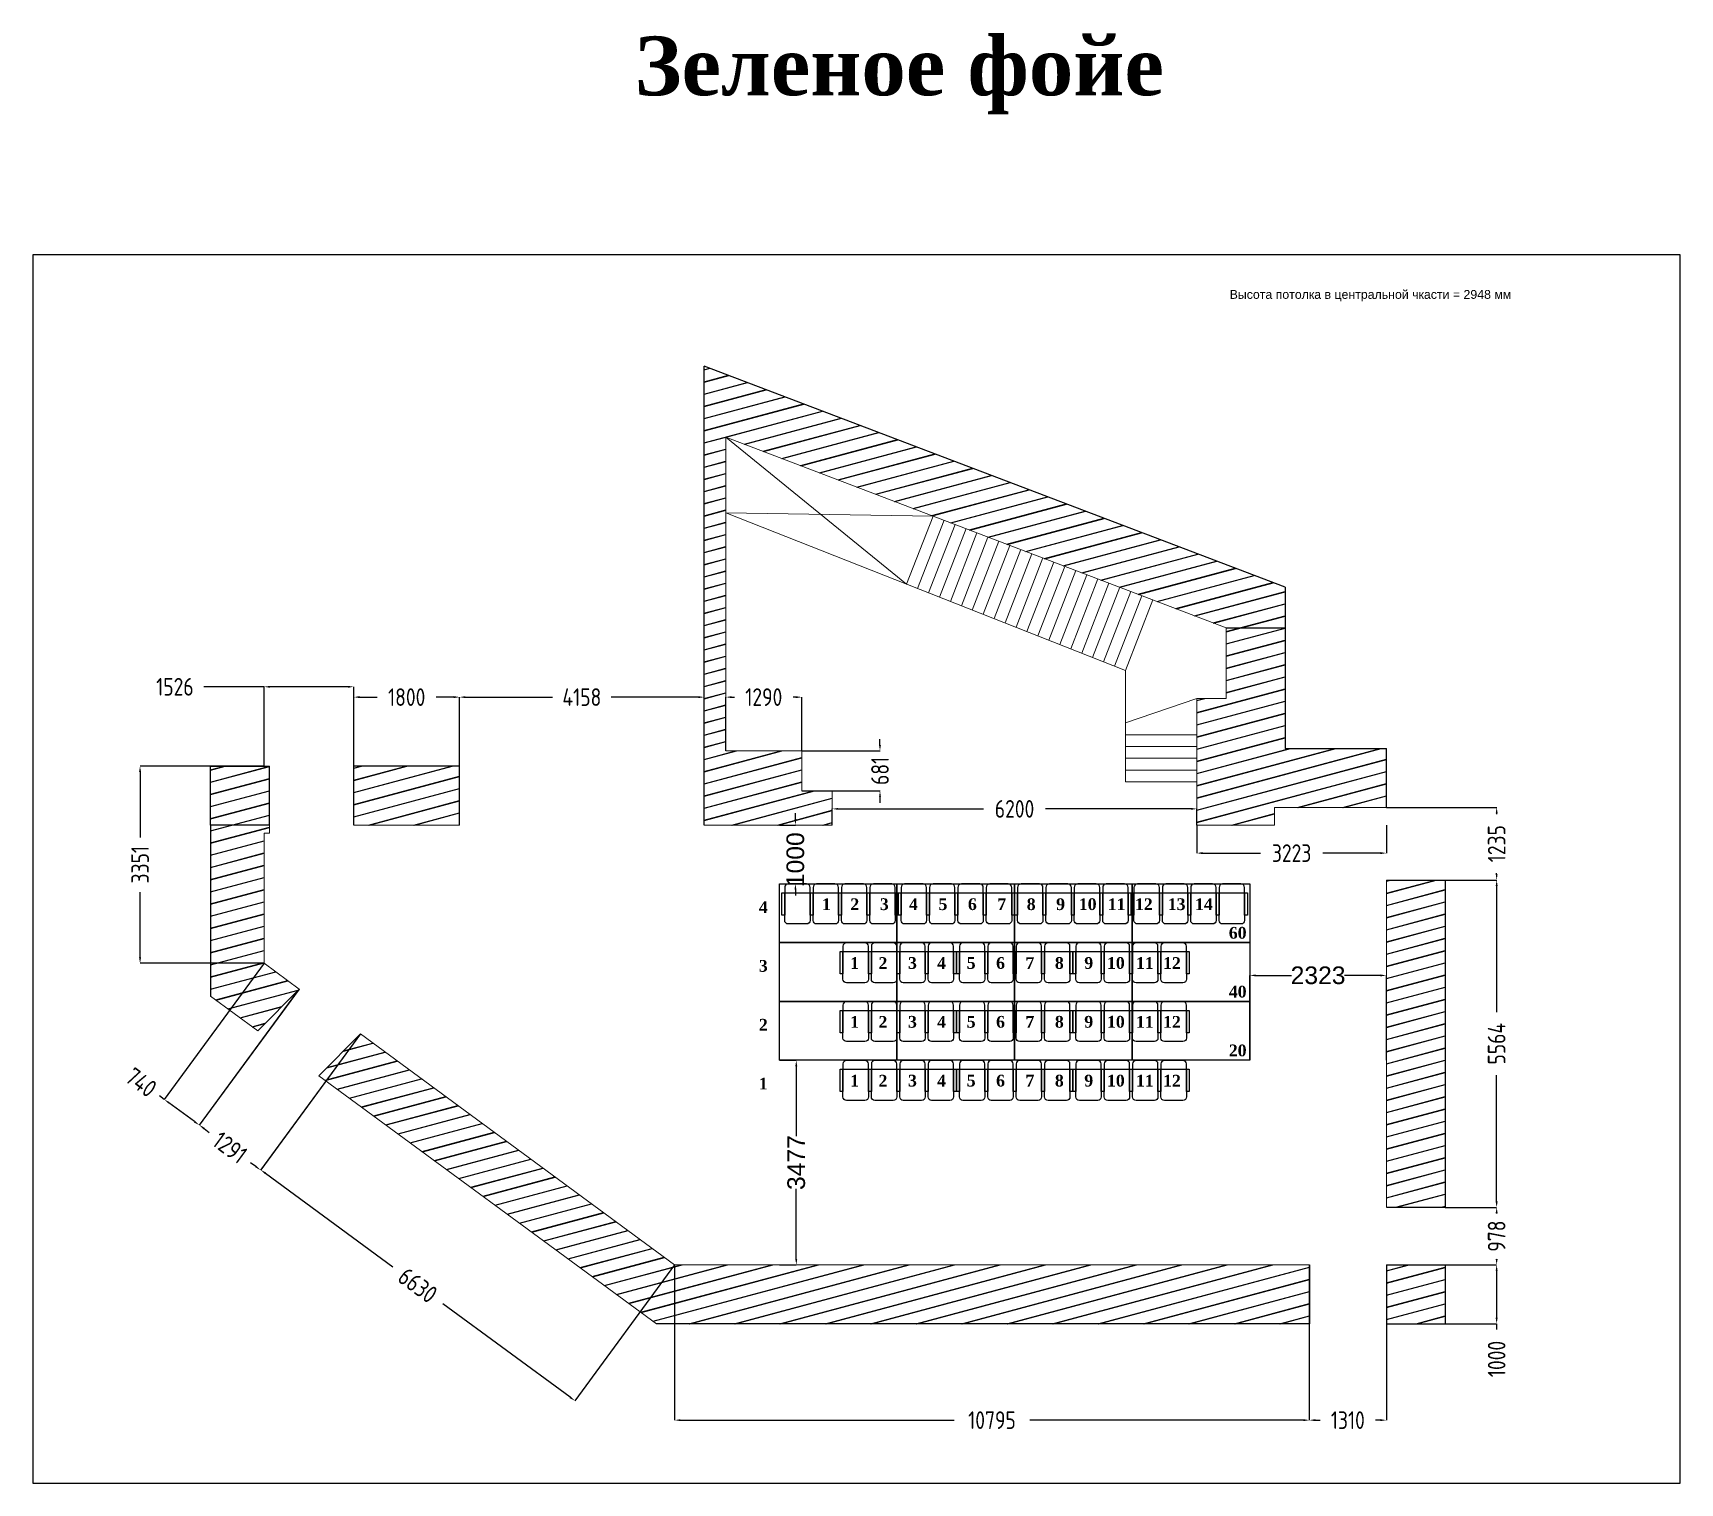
# Model space of a CAD drawing. Header units: millimetres. Extents: x -520232 to 211296, y -156633 to 78411.
# Drawn here: x 183283 to 211296, y 47477 to 72129 of the extents above; entities that cross this region are included whole.
import ezdxf

# ---------------------------------------------------------------- set-up
doc = ezdxf.new("R2010")
doc.units = ezdxf.units.MM
for name, color, linetype in [('Декорации', 10, 'Continuous'), ('Моторы', 7, 'Continuous'), ('Партер', 7, 'Continuous')]:
    doc.layers.add(name, color=color, linetype=linetype)
doc.layers.add('Сидения и станки', color=7, linetype='Continuous', lineweight=25)
doc.styles.get("Standard").update_dxf_attribs({"font": 'arial.ttf', "height": 300})
doc.styles.add('СГЕНЕРИР_СТИЛЬ_1', font='gost_2_304-81_type.ttf')
doc.dimstyles.new('Размеры', dxfattribs={"dimtxt": 300, "dimasz": 100, "dimexe": 0.18, "dimexo": 0.0625, "dimgap": 0.09, "dimtad": 0, "dimdec": 0, "dimzin": 0, "dimdsep": 46, "dimtxsty": 'Standard', "dimcen": 0.09, "dimclrd": 250, "dimclre": 250, "dimclrt": 250, "dimadec": 0, "dimazin": 0, "dimtfac": 1, "dimtdec": 0, "dimtofl": 0, "dimtmove": 0, "dimatfit": 3, "dimfxl": 1, "dimtfillclr": 250, "dimtolj": 1, "dimtzin": 0, "dimarcsym": 0})
pattern_1 = [(15, (187235, 58193.31), (-51.7638, 193.1852), []), (15, (187238.46, 58191.31), (-51.7638, 193.1852), [])]

msp = doc.modelspace()

# ---------------------------------------------------------------- texts
at = {"lineweight": 25, "insert": (203636.502, 67759.264), "char_height": 150, "width": 7217.44125, "attachment_point": 1}
msp.add_mtext('Высота потолка в центральной чкасти = 2948 мм', dxfattribs=at)
at = {"layer": 'Моторы', "insert": (193517.335, 72069.752), "char_height": 1000, "width": 24873.58186, "attachment_point": 1}
msp.add_mtext('{\\fTimes New Roman|b1|i0|c204|p18;Зеленое фойе}', dxfattribs=at)

# ---------------------------------------------------------------- blocks, each defined once
blk = doc.blocks.new('*D5')
at = {"color": 250, "lineweight": -2, "transparency": 16777216}
for p, q in [((194196, 51186), (194196, 48546)), ((204991, 51186), (204991, 48546)), ((194296, 48546), (198951, 48546)), ((204891, 48546), (200237, 48546))]:
    blk.add_line(p, q, dxfattribs=at)
at = {"color": 250, "lineweight": 13, "transparency": 16777216}
for points in [[(194296, 48562), (194296, 48529), (194196, 48546)], [(204891, 48562), (204891, 48529), (204991, 48546)]]:
    blk.add_solid(points, dxfattribs=at)
at = {"layer": 'Defpoints', "color": 0, "lineweight": 13, "transparency": 16777216}
for p in [(194196, 51186), (204991, 51186), (204991, 48546)]:
    blk.add_point(p, dxfattribs=at)
at = {"color": 250, "lineweight": 25, "transparency": 16777216, "insert": (199594, 48546), "char_height": 300, "attachment_point": 5, "style": 'СГЕНЕРИР_СТИЛЬ_1'}
blk.add_mtext('\\A1;10795', dxfattribs=at)
blk = doc.blocks.new('*D6')
at = {"color": 250, "lineweight": -2, "transparency": 16777216}
for p, q in [((188853, 55111), (187157, 52802)), ((187237, 52743), (189402, 51152)), ((194196, 51186), (192500, 48876)), ((192419, 48936), (190254, 50526))]:
    blk.add_line(p, q, dxfattribs=at)
at = {"color": 250, "lineweight": 13, "transparency": 16777216}
for points in [[(187247, 52757), (187227, 52730), (187157, 52802)], [(192429, 48949), (192410, 48922), (192500, 48877)]]:
    blk.add_solid(points, dxfattribs=at)
at = {"layer": 'Defpoints', "color": 0, "lineweight": 13, "transparency": 16777216}
for p in [(188853, 55111), (194196, 51186), (192500, 48877)]:
    blk.add_point(p, dxfattribs=at)
at = {"color": 250, "lineweight": 25, "transparency": 16777216, "insert": (189828, 50839), "char_height": 300, "attachment_point": 5, "rotation": 323.6955, "style": 'СГЕНЕРИР_СТИЛЬ_1'}
blk.add_mtext('\\A1;6630', dxfattribs=at)
blk = doc.blocks.new('*D7')
at = {"color": 250, "lineweight": -2, "transparency": 16777216}
for p, q in [((187216, 56314), (185516, 54000)), ((187812, 55876), (186112, 53562)), ((185516, 54000), (185435, 54059)), ((186032, 53621), (185597, 53941))]:
    blk.add_line(p, q, dxfattribs=at)
at = {"color": 250, "lineweight": 13, "transparency": 16777216}
for points in [[(185606, 53954), (185587, 53927), (185516, 54000)], [(186042, 53634), (186022, 53608), (186112, 53562)]]:
    blk.add_solid(points, dxfattribs=at)
at = {"layer": 'Defpoints', "color": 0, "lineweight": 13, "transparency": 16777216}
for p in [(187216, 56314), (187812, 55876), (185516, 54000)]:
    blk.add_point(p, dxfattribs=at)
at = {"color": 250, "lineweight": 25, "transparency": 16777216, "insert": (185124, 54288), "char_height": 300, "attachment_point": 5, "rotation": 323.6999, "style": 'СГЕНЕРИР_СТИЛЬ_1'}
blk.add_mtext('\\A1;740', dxfattribs=at)
blk = doc.blocks.new('*D1')
at = {"color": 250, "lineweight": -2, "transparency": 16777216}
for p, q in [((187215, 59664), (185105, 59664)), ((185105, 59564), (185105, 58453)), ((185105, 56413), (185105, 57524)), ((187215, 56313), (185105, 56313))]:
    blk.add_line(p, q, dxfattribs=at)
at = {"color": 250, "lineweight": 13, "transparency": 16777216}
for points in [[(185088, 59564), (185122, 59564), (185105, 59664)], [(185088, 56413), (185122, 56413), (185105, 56313)]]:
    blk.add_solid(points, dxfattribs=at)
at = {"layer": 'Defpoints', "color": 0, "lineweight": 13, "transparency": 16777216}
for p in [(185105, 59664), (187215, 59664), (187215, 56313)]:
    blk.add_point(p, dxfattribs=at)
at = {"color": 250, "lineweight": 25, "transparency": 16777216, "insert": (185105, 57989), "char_height": 300, "attachment_point": 5, "rotation": 90, "style": 'СГЕНЕРИР_СТИЛЬ_1'}
blk.add_mtext('\\A1;3351', dxfattribs=at)
blk = doc.blocks.new('*D8')
at = {"color": 250, "lineweight": -2, "transparency": 16777216}
for p, q in [((188740, 59664), (188740, 60838)), ((188840, 60838), (189140, 60838)), ((190440, 60838), (190140, 60838)), ((190540, 59664), (190540, 60838))]:
    blk.add_line(p, q, dxfattribs=at)
at = {"color": 250, "lineweight": 13, "transparency": 16777216}
for points in [[(188840, 60855), (188840, 60821), (188740, 60838)], [(190440, 60855), (190440, 60821), (190540, 60838)]]:
    blk.add_solid(points, dxfattribs=at)
at = {"layer": 'Defpoints', "color": 0, "lineweight": 13, "transparency": 16777216}
for p in [(190540, 60838), (188740, 59664), (190540, 59664)]:
    blk.add_point(p, dxfattribs=at)
at = {"color": 250, "lineweight": 25, "transparency": 16777216, "insert": (189640, 60838), "char_height": 300, "attachment_point": 5, "style": 'СГЕНЕРИР_СТИЛЬ_1'}
blk.add_mtext('\\A1;1800', dxfattribs=at)
blk = doc.blocks.new('*D2')
at = {"color": 250, "lineweight": -2, "transparency": 16777216}
for p, q in [((187215, 61014), (186191, 61014)), ((187215, 59664), (187215, 61014)), ((188640, 61014), (187315, 61014)), ((188740, 59665), (188740, 61014))]:
    blk.add_line(p, q, dxfattribs=at)
at = {"color": 250, "lineweight": 13, "transparency": 16777216}
for points in [[(187315, 61030), (187315, 60997), (187215, 61014)], [(188640, 61030), (188640, 60997), (188740, 61014)]]:
    blk.add_solid(points, dxfattribs=at)
at = {"layer": 'Defpoints', "color": 0, "lineweight": 13, "transparency": 16777216}
for p in [(188740, 61014), (187215, 59664), (188740, 59665)]:
    blk.add_point(p, dxfattribs=at)
at = {"color": 250, "lineweight": 25, "transparency": 16777216, "insert": (185698, 61014), "char_height": 300, "attachment_point": 5, "style": 'СГЕНЕРИР_СТИЛЬ_1'}
blk.add_mtext('\\A1;1526', dxfattribs=at)
blk = doc.blocks.new('*D9')
at = {"color": 250, "lineweight": -2, "transparency": 16777216}
for p, q in [((190540, 59664), (190540, 60838)), ((190640, 60838), (192119, 60838)), ((194598, 60838), (193119, 60838)), ((194698, 59664), (194698, 60838))]:
    blk.add_line(p, q, dxfattribs=at)
at = {"color": 250, "lineweight": 13, "transparency": 16777216}
for points in [[(190640, 60855), (190640, 60821), (190540, 60838)], [(194598, 60855), (194598, 60821), (194698, 60838)]]:
    blk.add_solid(points, dxfattribs=at)
at = {"layer": 'Defpoints', "color": 0, "lineweight": 13, "transparency": 16777216}
for p in [(194698, 60838), (190540, 59664), (194698, 59664)]:
    blk.add_point(p, dxfattribs=at)
at = {"color": 250, "lineweight": 25, "transparency": 16777216, "insert": (192619, 60838), "char_height": 300, "attachment_point": 5, "style": 'СГЕНЕРИР_СТИЛЬ_1'}
blk.add_mtext('\\A1;4158', dxfattribs=at)
blk = doc.blocks.new('*D3')
at = {"color": 250, "lineweight": -2, "transparency": 16777216}
for p, q in [((187812, 55875), (186113, 53563)), ((188853, 55111), (187154, 52798)), ((186194, 53504), (186282, 53439)), ((187073, 52858), (186985, 52923))]:
    blk.add_line(p, q, dxfattribs=at)
at = {"color": 250, "lineweight": 13, "transparency": 16777216}
for points in [[(186204, 53517), (186184, 53490), (186113, 53563)], [(187083, 52871), (187064, 52844), (187154, 52798)]]:
    blk.add_solid(points, dxfattribs=at)
at = {"layer": 'Defpoints', "color": 0, "lineweight": 13, "transparency": 16777216}
for p in [(187812, 55875), (188853, 55111), (187154, 52798)]:
    blk.add_point(p, dxfattribs=at)
at = {"color": 250, "lineweight": 25, "transparency": 16777216, "insert": (186634, 53181), "char_height": 300, "attachment_point": 5, "rotation": 323.6999, "style": 'СГЕНЕРИР_СТИЛЬ_1'}
blk.add_mtext('\\A1;1291', dxfattribs=at)
blk = doc.blocks.new('*D10')
at = {"color": 250, "lineweight": -2, "transparency": 16777216}
for p, q in [((196878, 58663), (196878, 58939)), ((196978, 58938), (199450, 58938)), ((202978, 58938), (200507, 58938)), ((203078, 58663), (203078, 58939))]:
    blk.add_line(p, q, dxfattribs=at)
at = {"color": 250, "lineweight": 13, "transparency": 16777216}
for points in [[(196978, 58955), (196978, 58922), (196878, 58938)], [(202978, 58955), (202978, 58922), (203078, 58938)]]:
    blk.add_solid(points, dxfattribs=at)
at = {"layer": 'Defpoints', "color": 0, "lineweight": 13, "transparency": 16777216}
for p in [(203078, 58938), (196878, 58663), (203078, 58663)]:
    blk.add_point(p, dxfattribs=at)
at = {"color": 250, "lineweight": 25, "transparency": 16777216, "insert": (199978, 58938), "char_height": 300, "attachment_point": 5, "style": 'СГЕНЕРИР_СТИЛЬ_1'}
blk.add_mtext('\\A1;6200', dxfattribs=at)
blk = doc.blocks.new('*D11')
at = {"color": 250, "lineweight": -2, "transparency": 16777216}
for p, q in [((195068, 59923), (195068, 60838)), ((195168, 60838), (195213, 60838)), ((196258, 60838), (196213, 60838)), ((196358, 59923), (196358, 60838))]:
    blk.add_line(p, q, dxfattribs=at)
at = {"color": 250, "lineweight": 13, "transparency": 16777216}
for points in [[(195168, 60854), (195168, 60821), (195068, 60838)], [(196258, 60854), (196258, 60821), (196358, 60838)]]:
    blk.add_solid(points, dxfattribs=at)
at = {"layer": 'Defpoints', "color": 0, "lineweight": 13, "transparency": 16777216}
for p in [(195068, 60838), (195068, 59923), (196358, 59923)]:
    blk.add_point(p, dxfattribs=at)
at = {"color": 250, "lineweight": 25, "transparency": 16777216, "insert": (195713, 60838), "char_height": 300, "attachment_point": 5, "style": 'СГЕНЕРИР_СТИЛЬ_1'}
blk.add_mtext('\\A1;1290', dxfattribs=at)
blk = doc.blocks.new('*D12')
at = {"color": 250, "lineweight": -2, "transparency": 16777216}
for p, q in [((197689, 60024), (197689, 60124)), ((196358, 59924), (197690, 59924)), ((196358, 59243), (197690, 59243)), ((197689, 59143), (197689, 59043))]:
    blk.add_line(p, q, dxfattribs=at)
at = {"color": 250, "lineweight": 13, "transparency": 16777216}
for points in [[(197673, 60024), (197706, 60024), (197689, 59924)], [(197673, 59143), (197706, 59143), (197689, 59243)]]:
    blk.add_solid(points, dxfattribs=at)
at = {"layer": 'Defpoints', "color": 0, "lineweight": 13, "transparency": 16777216}
for p in [(196358, 59924), (196358, 59243), (197689, 59243)]:
    blk.add_point(p, dxfattribs=at)
at = {"color": 250, "lineweight": 25, "transparency": 16777216, "insert": (197689, 59584), "char_height": 300, "attachment_point": 5, "rotation": 90, "style": 'СГЕНЕРИР_СТИЛЬ_1'}
blk.add_mtext('\\A1;681', dxfattribs=at)
blk = doc.blocks.new('*D4')
at = {"color": 250, "lineweight": -2, "transparency": 16777216}
for p, q in [((203078, 58664), (203078, 58186)), ((206301, 58664), (206301, 58186)), ((203178, 58186), (204161, 58186)), ((206201, 58186), (205219, 58186))]:
    blk.add_line(p, q, dxfattribs=at)
at = {"color": 250, "lineweight": 13, "transparency": 16777216}
for points in [[(203178, 58203), (203178, 58169), (203078, 58186)], [(206201, 58203), (206201, 58169), (206301, 58186)]]:
    blk.add_solid(points, dxfattribs=at)
at = {"layer": 'Defpoints', "color": 0, "lineweight": 13, "transparency": 16777216}
for p in [(203078, 58664), (206301, 58664), (206301, 58186)]:
    blk.add_point(p, dxfattribs=at)
at = {"color": 250, "lineweight": 25, "transparency": 16777216, "insert": (204690, 58186), "char_height": 300, "attachment_point": 5, "style": 'СГЕНЕРИР_СТИЛЬ_1'}
blk.add_mtext('\\A1;3223', dxfattribs=at)
blk = doc.blocks.new('*D13')
at = {"color": 250, "lineweight": -2, "transparency": 16777216}
for p, q in [((206301, 58963), (208178, 58963)), ((208177, 58863), (208177, 58846)), ((206301, 57728), (208178, 57728)), ((208177, 57828), (208177, 57846))]:
    blk.add_line(p, q, dxfattribs=at)
at = {"color": 250, "lineweight": 13, "transparency": 16777216}
for points in [[(208161, 58863), (208194, 58863), (208177, 58963)], [(208161, 57828), (208194, 57828), (208177, 57728)]]:
    blk.add_solid(points, dxfattribs=at)
at = {"layer": 'Defpoints', "color": 0, "lineweight": 13, "transparency": 16777216}
for p in [(206301, 58963), (208177, 58963), (206301, 57728)]:
    blk.add_point(p, dxfattribs=at)
at = {"color": 250, "lineweight": 25, "transparency": 16777216, "insert": (208177, 58346), "char_height": 300, "attachment_point": 5, "rotation": 90, "style": 'СГЕНЕРИР_СТИЛЬ_1'}
blk.add_mtext('\\A1;1235', dxfattribs=at)
blk = doc.blocks.new('*D14')
at = {"color": 250, "lineweight": -2, "transparency": 16777216}
for p, q in [((207301, 57728), (208177, 57728)), ((208177, 57628), (208177, 55482)), ((208177, 52264), (208177, 54410)), ((207301, 52164), (208177, 52164))]:
    blk.add_line(p, q, dxfattribs=at)
at = {"color": 250, "lineweight": 13, "transparency": 16777216}
for points in [[(208160, 57628), (208194, 57628), (208177, 57728)], [(208160, 52264), (208194, 52264), (208177, 52164)]]:
    blk.add_solid(points, dxfattribs=at)
at = {"layer": 'Defpoints', "color": 0, "lineweight": 13, "transparency": 16777216}
for p in [(207301, 57728), (207301, 52164), (208177, 52164)]:
    blk.add_point(p, dxfattribs=at)
at = {"color": 250, "lineweight": 25, "transparency": 16777216, "insert": (208177, 54946), "char_height": 300, "attachment_point": 5, "rotation": 90, "style": 'СГЕНЕРИР_СТИЛЬ_1'}
blk.add_mtext('\\A1;5564', dxfattribs=at)
blk = doc.blocks.new('*D15')
at = {"color": 250, "lineweight": -2, "transparency": 16777216}
for p, q in [((207301, 52164), (208177, 52164)), ((208177, 52064), (208177, 52061)), ((208177, 51286), (208177, 51289)), ((207301, 51186), (208177, 51186))]:
    blk.add_line(p, q, dxfattribs=at)
at = {"color": 250, "lineweight": 13, "transparency": 16777216}
for points in [[(208160, 52064), (208194, 52064), (208177, 52164)], [(208160, 51286), (208194, 51286), (208177, 51186)]]:
    blk.add_solid(points, dxfattribs=at)
at = {"layer": 'Defpoints', "color": 0, "lineweight": 13, "transparency": 16777216}
for p in [(207301, 52164), (207301, 51186), (208177, 51186)]:
    blk.add_point(p, dxfattribs=at)
at = {"color": 250, "lineweight": 25, "transparency": 16777216, "insert": (208177, 51675), "char_height": 300, "attachment_point": 5, "rotation": 90, "style": 'СГЕНЕРИР_СТИЛЬ_1'}
blk.add_mtext('\\A1;978', dxfattribs=at)
blk = doc.blocks.new('*D16')
at = {"color": 250, "lineweight": -2, "transparency": 16777216}
for p, q in [((207302, 51186), (208177, 51186)), ((208177, 51086), (208177, 50286)), ((207301, 50186), (208177, 50186)), ((208177, 50186), (208177, 50086))]:
    blk.add_line(p, q, dxfattribs=at)
at = {"color": 250, "lineweight": 13, "transparency": 16777216}
for points in [[(208160, 51086), (208194, 51086), (208177, 51186)], [(208160, 50286), (208194, 50286), (208177, 50186)]]:
    blk.add_solid(points, dxfattribs=at)
at = {"layer": 'Defpoints', "color": 0, "lineweight": 13, "transparency": 16777216}
for p in [(207302, 51186), (207301, 50186), (208177, 50186)]:
    blk.add_point(p, dxfattribs=at)
at = {"color": 250, "lineweight": 25, "transparency": 16777216, "insert": (208177, 49586), "char_height": 300, "attachment_point": 5, "rotation": 90, "style": 'СГЕНЕРИР_СТИЛЬ_1'}
blk.add_mtext('\\A1;1000', dxfattribs=at)
blk = doc.blocks.new('*D17')
at = {"color": 250, "lineweight": -2, "transparency": 16777216}
for p, q in [((204991, 50186), (204991, 48546)), ((206301, 50186), (206301, 48546)), ((205091, 48546), (205175, 48546)), ((206201, 48546), (206118, 48546))]:
    blk.add_line(p, q, dxfattribs=at)
at = {"color": 250, "lineweight": 13, "transparency": 16777216}
for points in [[(205091, 48563), (205091, 48529), (204991, 48546)], [(206201, 48563), (206201, 48529), (206301, 48546)]]:
    blk.add_solid(points, dxfattribs=at)
at = {"layer": 'Defpoints', "color": 0, "lineweight": 13, "transparency": 16777216}
for p in [(204991, 50186), (206301, 50186), (206301, 48546)]:
    blk.add_point(p, dxfattribs=at)
at = {"color": 250, "lineweight": 25, "transparency": 16777216, "insert": (205646, 48546), "char_height": 300, "attachment_point": 5, "style": 'СГЕНЕРИР_СТИЛЬ_1'}
blk.add_mtext('\\A1;1310', dxfattribs=at)
blk = doc.blocks.new('A$C20D4365F')
at = {"layer": 'Сидения и станки'}
for points in [[(-1231.25, 380), (-1181.25, 380), (-1181.25, 0), (-1231.25, 0)], [(-748.75, 380), (-698.75, 380), (-698.75, 0), (-748.75, 0)], [(-266.25, 380), (-216.25, 380), (-216.25, 0), (-266.25, 0)], [(216.25, 380), (266.25, 380), (266.25, 0), (216.25, 0)], [(698.75, 380), (748.75, 380), (748.75, 0), (698.75, 0)]]:
    blk.add_lwpolyline(points, close=True, dxfattribs=at)
for points in [[(-1121.25, 530), (-808.75, 530, -0.41421356), (-748.75, 470), (-748.75, 0), (-1181.25, 0), (-1181.25, 470, -0.41421356)], [(-638.75, 530), (-326.25, 530, -0.41421356), (-266.25, 470), (-266.25, 0), (-698.75, 0), (-698.75, 470, -0.41421356)], [(-156.25, 530), (156.25, 530, -0.41421356), (216.25, 470), (216.25, 0), (-216.25, 0), (-216.25, 470, -0.41421356)], [(326.25, 530), (638.75, 530, -0.41421356), (698.75, 470), (698.75, 0), (266.25, 0), (266.25, 470, -0.41421356)], [(-748.75, 0), (-1181.25, 0), (-1181.25, -90, 0.41421356), (-1121.25, -150), (-808.75, -150, 0.41421356), (-748.75, -90)], [(-266.25, 0), (-698.75, 0), (-698.75, -90, 0.41421356), (-638.75, -150), (-326.25, -150, 0.41421356), (-266.25, -90)], [(216.25, 0), (-216.25, 0), (-216.25, -90, 0.41421356), (-156.25, -150), (156.25, -150, 0.41421356), (216.25, -90)], [(698.75, 0), (266.25, 0), (266.25, -90, 0.41421356), (326.25, -150), (638.75, -150, 0.41421356), (698.75, -90)]]:
    blk.add_lwpolyline(points, format="xyb", close=True, dxfattribs=at)
blk = doc.blocks.new('Партер Малые деньги в фойе')
at = {"layer": 'Партер'}
for points in [[(252910, -27729), (252910, -26729), (254910, -26729), (254910, -27729), (252910, -27729)], [(254910, -27729), (254910, -26729), (256910, -26729), (256910, -27729), (254910, -27729)], [(256910, -27729), (256910, -26729), (258910, -26729), (258910, -27729), (256910, -27729)], [(258910, -27729), (258910, -26729), (260910, -26729), (260910, -27729), (258910, -27729)], [(252910, -28729), (252910, -27729), (254910, -27729), (254910, -28729), (252910, -28729)], [(254910, -28729), (254910, -27729), (256910, -27729), (256910, -28729), (254910, -28729)], [(256910, -28729), (256910, -27729), (258910, -27729), (258910, -28729), (256910, -28729)], [(258910, -28729), (258910, -27729), (260910, -27729), (260910, -28729), (258910, -28729)], [(252910, -29729), (252910, -28729), (254910, -28729), (254910, -29729), (252910, -29729)], [(254910, -29729), (254910, -28729), (256910, -28729), (256910, -29729), (254910, -29729)], [(256910, -29729), (256910, -28729), (258910, -28729), (258910, -29729), (256910, -29729)], [(258910, -29729), (258910, -28729), (260910, -28729), (260910, -29729), (258910, -29729)]]:
    blk.add_lwpolyline(points, dxfattribs=at)
at = {"layer": 'Сидения и станки', "rotation": 180}
for p in [(253700, -26881), (255680, -26881), (257660, -26881), (259640, -26881), (254691, -27881), (256671, -27881), (258651, -27881), (254691, -28881), (256671, -28881), (258651, -28881), (254691, -29881), (256671, -29881), (258651, -29881)]:
    blk.add_blockref('A$C20D4365F', p, dxfattribs=at)
at = {"layer": 'Партер', "color": 5, "char_height": 200, "width": 500.97, "attachment_point": 4}
for s, insert in [('{\\fTimes New Roman|b1|i0|c204|p18;  4}', (252410, -27125)), ('{\\fTimes New Roman|b1|i0|c204|p18;  3}', (252410, -28125)), ('{\\fTimes New Roman|b1|i0|c204|p18;  2}', (252410, -29125)), ('{\\fTimes New Roman|b1|i0|c204|p18;  1}', (252410, -30125))]:
    blk.add_mtext(s, dxfattribs=dict(at, insert=insert))
at = {"layer": 'Партер', "color": 3, "char_height": 200}
for s, insert, width, attachment_point in [('{\\fTimes New Roman|b1|i0|c204|p18;1}', (253710, -27076), 500, 5), ('{\\fTimes New Roman|b1|i0|c204|p18;  2 }', (253966, -27076), 500, 4), ('{\\fTimes New Roman|b1|i0|c204|p18;  3}', (254468, -27076), 498, 4), ('{\\fTimes New Roman|b1|i0|c204|p18;  4}', (254963, -27076), 503.54, 4), ('{\\fTimes New Roman|b1|i0|c204|p18;  5}', (255466, -27076), 500, 4), ('{\\fTimes New Roman|b1|i0|c204|p18;  6}', (255966, -27076), 500, 4), ('{\\fTimes New Roman|b1|i0|c204|p18;  7}', (256466, -27076), 500, 4), ('{\\fTimes New Roman|b1|i0|c204|p18;  8}', (256966, -27076), 500, 4), ('{\\fTimes New Roman|b1|i0|c204|p18;  9}', (257466, -27076), 500, 4), ('{\\fTimes New Roman|b1|i0|c204|p18;  10}', (257852, -27076), 500, 4), ('{\\fTimes New Roman|b1|i0|c204|p18;  11}', (258344, -27076), 500, 4), ('{\\fTimes New Roman|b1|i0|c204|p18;  12}', (258806, -27076), 500, 4), ('{\\fTimes New Roman|b1|i0|c204|p18;  13}', (259365, -27076), 500, 4), ('{\\fTimes New Roman|b1|i0|c204|p18;  14}', (259827, -27076), 500, 4), ('{\\fTimes New Roman|b1|i0|c204|p18;1}', (254189, -28076), 500, 5), ('{\\fTimes New Roman|b1|i0|c204|p18;  2 }', (254445, -28076), 500, 4), ('{\\fTimes New Roman|b1|i0|c204|p18;  3}', (254947, -28076), 498, 4), ('{\\fTimes New Roman|b1|i0|c204|p18;  4}', (255442, -28076), 503.54, 4), ('{\\fTimes New Roman|b1|i0|c204|p18;  5}', (255945, -28076), 500, 4), ('{\\fTimes New Roman|b1|i0|c204|p18;  6}', (256445, -28076), 500, 4), ('{\\fTimes New Roman|b1|i0|c204|p18;  7}', (256945, -28076), 500, 4), ('{\\fTimes New Roman|b1|i0|c204|p18;  8}', (257445, -28076), 500, 4), ('{\\fTimes New Roman|b1|i0|c204|p18;  9}', (257945, -28076), 500, 4), ('{\\fTimes New Roman|b1|i0|c204|p18;  10}', (258331, -28076), 500, 4), ('{\\fTimes New Roman|b1|i0|c204|p18;  11}', (258823, -28076), 500, 4), ('{\\fTimes New Roman|b1|i0|c204|p18;  12}', (259285, -28076), 500, 4), ('{\\fTimes New Roman|b1|i0|c204|p18;1}', (254189, -29076), 500, 5), ('{\\fTimes New Roman|b1|i0|c204|p18;  2 }', (254445, -29076), 500, 4), ('{\\fTimes New Roman|b1|i0|c204|p18;  3}', (254947, -29076), 498, 4), ('{\\fTimes New Roman|b1|i0|c204|p18;  4}', (255442, -29076), 503.54, 4), ('{\\fTimes New Roman|b1|i0|c204|p18;  5}', (255945, -29076), 500, 4), ('{\\fTimes New Roman|b1|i0|c204|p18;  6}', (256445, -29076), 500, 4), ('{\\fTimes New Roman|b1|i0|c204|p18;  7}', (256945, -29076), 500, 4), ('{\\fTimes New Roman|b1|i0|c204|p18;  8}', (257445, -29076), 500, 4), ('{\\fTimes New Roman|b1|i0|c204|p18;  9}', (257945, -29076), 500, 4), ('{\\fTimes New Roman|b1|i0|c204|p18;  10}', (258331, -29076), 500, 4), ('{\\fTimes New Roman|b1|i0|c204|p18;  11}', (258823, -29076), 500, 4), ('{\\fTimes New Roman|b1|i0|c204|p18;  12}', (259285, -29076), 500, 4), ('{\\fTimes New Roman|b1|i0|c204|p18;  3}', (254947, -30076), 498, 4), ('{\\fTimes New Roman|b1|i0|c204|p18;  6}', (256445, -30076), 500, 4), ('{\\fTimes New Roman|b1|i0|c204|p18;  8}', (257445, -30076), 500, 4), ('{\\fTimes New Roman|b1|i0|c204|p18;  9}', (257945, -30076), 500, 4), ('{\\fTimes New Roman|b1|i0|c204|p18;  10}', (258331, -30076), 500, 4), ('{\\fTimes New Roman|b1|i0|c204|p18;1}', (254189, -30076), 500, 5), ('{\\fTimes New Roman|b1|i0|c204|p18;  2 }', (254445, -30076), 500, 4), ('{\\fTimes New Roman|b1|i0|c204|p18;  4}', (255442, -30076), 503.54, 4), ('{\\fTimes New Roman|b1|i0|c204|p18;  5}', (255945, -30076), 500, 4), ('{\\fTimes New Roman|b1|i0|c204|p18;  7}', (256945, -30076), 500, 4), ('{\\fTimes New Roman|b1|i0|c204|p18;  11}', (258823, -30076), 500, 4), ('{\\fTimes New Roman|b1|i0|c204|p18;  12}', (259285, -30076), 500, 4)]:
    blk.add_mtext(s, dxfattribs=dict(at, insert=insert, width=width, attachment_point=attachment_point))
at = {"layer": 'Партер', "color": 18, "true_color": 0x000000, "char_height": 200, "width": 500.97, "attachment_point": 4}
for s, insert in [('{\\fTimes New Roman|b1|i0|c204|p18;  60}', (260403, -27563)), ('{\\fTimes New Roman|b1|i0|c204|p18;  40}', (260403, -28563)), ('{\\fTimes New Roman|b1|i0|c204|p18;  20}', (260403, -29563))]:
    blk.add_mtext(s, dxfattribs=dict(at, insert=insert))
blk = doc.blocks.new('*D82')
at = {"layer": 'Defpoints', "color": 0, "lineweight": 13, "transparency": 16777216}
for p in [(195978, 54664), (195978, 51186), (196266, 51186)]:
    blk.add_point(p, dxfattribs=at)
at = {"layer": 'Декорации', "color": 250, "lineweight": -2, "transparency": 16777216}
for p, q in [((195978, 54664), (196266, 54664)), ((196266, 54564), (196266, 53373)), ((196266, 51286), (196266, 52477)), ((195978, 51186), (196266, 51186))]:
    blk.add_line(p, q, dxfattribs=at)
at = {"layer": 'Декорации', "color": 250, "lineweight": 13, "transparency": 16777216}
for points in [[(196249, 54564), (196282, 54564), (196266, 54664)], [(196249, 51286), (196282, 51286), (196266, 51186)]]:
    blk.add_solid(points, dxfattribs=at)
at = {"layer": 'Декорации', "color": 250, "lineweight": 13, "transparency": 16777216, "insert": (196266, 52925), "char_height": 300, "attachment_point": 5, "rotation": 90}
blk.add_mtext('\\A1;3477', dxfattribs=at)
blk = doc.blocks.new('*D83')
at = {"layer": 'Defpoints', "color": 0, "lineweight": 13, "transparency": 16777216}
for p in [(195978, 58664), (196251, 58664), (195978, 57664)]:
    blk.add_point(p, dxfattribs=at)
at = {"layer": 'Декорации', "color": 250, "lineweight": -2, "transparency": 16777216}
for p, q in [((196251, 58764), (196251, 58864)), ((195978, 58664), (196252, 58664)), ((195978, 57664), (196252, 57664)), ((196251, 57564), (196251, 57464))]:
    blk.add_line(p, q, dxfattribs=at)
at = {"layer": 'Декорации', "color": 250, "lineweight": 13, "transparency": 16777216}
for points in [[(196235, 58764), (196268, 58764), (196251, 58664)], [(196235, 57564), (196268, 57564), (196251, 57664)]]:
    blk.add_solid(points, dxfattribs=at)
at = {"layer": 'Декорации', "color": 250, "lineweight": 13, "transparency": 16777216, "insert": (196251, 58074), "char_height": 300, "attachment_point": 5, "rotation": 90}
blk.add_mtext('\\A1;1000', dxfattribs=at)
blk = doc.blocks.new('*D84')
at = {"layer": 'Defpoints', "color": 0, "lineweight": 13, "transparency": 16777216}
for p in [(206301, 56107), (203978, 54664), (206301, 54664)]:
    blk.add_point(p, dxfattribs=at)
at = {"layer": 'Декорации', "color": 250, "lineweight": -2, "transparency": 16777216}
for p, q in [((203978, 54664), (203978, 56107)), ((204078, 56107), (204689, 56107)), ((206201, 56107), (205590, 56107)), ((206301, 54664), (206301, 56107))]:
    blk.add_line(p, q, dxfattribs=at)
at = {"layer": 'Декорации', "color": 250, "lineweight": 13, "transparency": 16777216}
for points in [[(204078, 56123), (204078, 56090), (203978, 56107)], [(206201, 56123), (206201, 56090), (206301, 56107)]]:
    blk.add_solid(points, dxfattribs=at)
at = {"layer": 'Декорации', "color": 250, "lineweight": 13, "transparency": 16777216, "insert": (205140, 56107), "char_height": 300, "attachment_point": 5}
blk.add_mtext('\\A1;2323', dxfattribs=at)

# ---------------------------------------------------------------- dimensions: what is measured, and where the dimension line sits
at = {"lineweight": 25}
for base, p1, p2, picture, middle in [((188740.362, 61013.685), (187214.833, 59663.953), (188740.362, 59664.578), '*D2', (185698.077, 61013.685)), ((206301.362, 58186.03), (203078.362, 58663.842), (206301.362, 58663.842), '*D4', (204689.862, 58186.03))]:
    dim = msp.add_linear_dim(base=base, p1=p1, p2=p2, dimstyle='Размеры', override={"dimtxsty": 'СГЕНЕРИР_СТИЛЬ_1'}, dxfattribs=at)
    dim.commit()
    dim.dimension.update_dxf_attribs({"geometry": picture, "text_midpoint": middle, "dimtype": 160})
for base, p1, p2, picture, middle in [((190540.362, 60838.06), (188740.362, 59663.953), (190540.362, 59663.953), '*D8', (189640.362, 60838.06)), ((194698.362, 60838.06), (190540.362, 59663.953), (194698.362, 59663.953), '*D9', (192619.362, 60838.06)), ((195068.228, 60837.643), (196358.228, 59923.217), (195068.228, 59923.217), '*D11', (195713.228, 60837.643)), ((203078.362, 58938.334), (196878.362, 58663.217), (203078.362, 58663.217), '*D10', (199978.362, 58938.334)), ((204991.362, 48545.713), (194196.362, 51186.217), (204991.362, 51186.217), '*D5', (199593.862, 48545.713)), ((206301.362, 48546.13), (204991.362, 50186.217), (206301.362, 50186.217), '*D17', (205646.362, 48546.13))]:
    dim = msp.add_linear_dim(base=base, p1=p1, p2=p2, dimstyle='Размеры', override={"dimtxsty": 'СГЕНЕРИР_СТИЛЬ_1'}, dxfattribs=at)
    dim.commit()
    dim.dimension.update_dxf_attribs({"geometry": picture, "text_midpoint": middle})
for base, p1, p2, picture, middle in [((197689.333, 59243.217), (196358.228, 59923.842), (196358.228, 59243.217), '*D12', (197689.333, 59583.53)), ((208177.48, 58963.217), (206301.362, 57728.217), (206301.362, 58963.217), '*D13', (208177.48, 58345.717)), ((208177.064, 51186.217), (207301.362, 52164.217), (207301.362, 51186.217), '*D15', (208177.064, 51675.217)), ((208177.064, 50186.217), (207301.987, 51186.217), (207301.362, 50186.217), '*D16', (208177.064, 49586.127))]:
    dim = msp.add_linear_dim(base=base, p1=p1, p2=p2, angle=90, dimstyle='Размеры', override={"dimtxsty": 'СГЕНЕРИР_СТИЛЬ_1'}, dxfattribs=at)
    dim.commit()
    dim.dimension.update_dxf_attribs({"geometry": picture, "text_midpoint": middle})
for p1, p2, distance, picture, middle in [((187215.458, 56313.45), (187215.458, 59663.953), 2110.495, '*D1', (185104.963, 57988.702)), ((187812.214, 55875.863), (187215.828, 56313.954), 2871.249, '*D7', (185124.483, 54287.54)), ((188853.066, 55111.277), (194196.362, 51185.592), -2865.155, '*D6', (189828.324, 50839.458))]:
    dim = msp.add_aligned_dim(p1=p1, p2=p2, distance=distance, dimstyle='Размеры', override={"dimtxsty": 'СГЕНЕРИР_СТИЛЬ_1'}, dxfattribs=at)
    dim.commit()
    dim.dimension.update_dxf_attribs({"geometry": picture, "text_midpoint": middle})
for base, p1, p2, angle, picture, middle, dimtype in [((208177.064, 52164.217), (207301.362, 57728.217), (207301.362, 52164.217), 90, '*D14', (208177.064, 54946.217), 160), ((187154.02, 52798.316), (187811.844, 55875.359), (188852.696, 55110.773), 323.6998693, '*D3', (186633.594, 53180.609), 161)]:
    dim = msp.add_linear_dim(base=base, p1=p1, p2=p2, angle=angle, dimstyle='Размеры', override={"dimtxsty": 'СГЕНЕРИР_СТИЛЬ_1'}, dxfattribs=at)
    dim.commit()
    dim.dimension.update_dxf_attribs({"geometry": picture, "text_midpoint": middle, "dimtype": dimtype})
at = {"layer": 'Декорации', "lineweight": 13}
dim = msp.add_linear_dim(base=(196251.491, 58663.521), p1=(195978.228, 57663.524), p2=(195978.228, 58663.521), angle=90, dimstyle='Размеры', dxfattribs=at)
dim.commit()
dim.dimension.update_dxf_attribs({"geometry": '*D83', "text_midpoint": (196251.491, 58074.414), "dimtype": 160})
dim = msp.add_linear_dim(base=(206301.362, 56106.707), p1=(203978.228, 54663.524), p2=(206301.362, 54663.524), dimstyle='Размеры', dxfattribs=at)
dim.commit()
dim.dimension.update_dxf_attribs({"geometry": '*D84', "text_midpoint": (205139.795, 56106.707)})
dim = msp.add_linear_dim(base=(196265.562, 51186.217), p1=(195978.228, 54663.524), p2=(195978.228, 51186.217), angle=90, dimstyle='Размеры', dxfattribs=at)
dim.commit()
dim.dimension.update_dxf_attribs({"geometry": '*D82', "text_midpoint": (196265.562, 52924.871)})

# ---------------------------------------------------------------- hatches: boundary and pattern name
at = {"lineweight": 25}
h = msp.add_hatch(dxfattribs=at)
h.set_pattern_fill('JIS_LC_20', color=256, scale=10, angle=330, style=0)
h.set_pattern_definition(pattern_1)
h.paths.add_polyline_path([(194698.362, 58663.953), (194698.362, 66466.738), (204578.362, 62705.057), (204578.362, 59963.217), (206301.362, 59963.217), (206301.362, 58963.217), (204401.362, 58963.217), (204401.362, 58663.217), (203078.362, 58663.217), (203078.362, 60815.217), (203578.362, 60815.217), (203578.362, 62015.217), (195068.228, 65259.217), (195068.228, 59923.217), (196358.228, 59923.217), (196358.228, 59243.217), (196878.228, 59243.217), (196878.362, 58663.217)])
h = msp.add_hatch(dxfattribs=at)
h.set_pattern_fill('JIS_LC_20', color=256, scale=10, angle=330, style=0)
h.set_pattern_definition(pattern_1)
h.paths.add_polyline_path([(186305.362, 59663.953), (187305.362, 59663.953), (187305.362, 58663.953), (187305.828, 58523.954), (187215.828, 58523.954), (187215.828, 56313.954), (187812.214, 55875.863), (187107.195, 55166.674), (186305.362, 55755.682), (186305.362, 58663.953)])
h = msp.add_hatch(dxfattribs=at)
h.set_pattern_fill('JIS_LC_20', color=256, scale=10, angle=330, style=0)
h.set_pattern_definition(pattern_1)
h.paths.add_polyline_path([(190540.362, 59663.953), (188740.362, 59663.953), (188740.362, 58663.953), (190540.362, 58663.953)])
h.paths.add_polyline_path([(206301.362, 51186.217), (206301.362, 50186.217), (207301.362, 50186.217), (207301.362, 51186.217)])
h.paths.add_polyline_path([(207301.362, 57728.217), (207301.362, 52164.217), (206301.362, 52164.217), (206301.362, 57728.217)])
h = msp.add_hatch(dxfattribs=at)
h.set_pattern_fill('JIS_LC_20', color=256, scale=10, angle=330, style=0)
h.set_pattern_definition(pattern_1)
h.paths.add_polyline_path([(193887.233, 50186.217), (188148.047, 54402.089), (188853.066, 55111.277), (194196.362, 51186.217), (204991.362, 51186.217), (204991.362, 50186.217)])

# ---------------------------------------------------------------- linework, layer by layer
for p, q in [((183283.452, 68357.495), (183283.452, 47476.85)), ((211296.267, 68357.495), (183283.452, 68357.495)), ((211296.267, 47476.85), (211296.267, 68357.495)), ((204578.362, 62705.057), (194698.362, 66466.738)), ((194698.362, 58663.953), (194698.362, 66466.738)), ((204578.362, 62705.057), (204578.362, 59963.217)), ((203578.362, 62015.217), (204578.362, 62015.217)), ((204578.362, 59963.217), (206301.362, 59963.217)), ((206301.362, 58963.217), (206301.362, 59963.217)), ((186305.362, 58663.953), (186305.362, 59663.953)), ((186305.362, 59663.953), (187305.362, 59663.953)), ((187305.362, 58663.953), (187305.362, 59663.953)), ((188740.362, 58663.953), (188740.362, 59663.953)), ((190540.362, 59663.953), (188740.362, 59663.953)), ((190540.362, 58663.953), (190540.362, 59663.953)), ((187305.362, 58663.953), (186305.362, 58663.953)), ((186305.362, 58663.953), (186305.362, 55755.682)), ((206301.362, 57728.217), (207301.362, 57728.217)), ((207301.362, 57728.217), (207301.362, 52164.217)), ((187812.214, 55875.863), (187107.195, 55166.674)), ((188853.066, 55111.277), (188148.047, 54402.089)), ((206301.362, 52164.217), (207301.362, 52164.217)), ((204991.362, 51186.217), (204991.362, 50186.217)), ((206301.362, 51186.217), (206301.362, 50186.217)), ((206301.362, 51186.217), (207301.362, 51186.217)), ((207301.362, 51186.217), (207301.362, 50186.217)), ((204991.362, 50186.217), (193887.233, 50186.217)), ((206301.362, 50186.217), (207301.362, 50186.217)), ((183283.452, 47476.85), (211296.267, 47476.85))]:
    msp.add_line(p, q, dxfattribs=at)
at = {"lineweight": 20}
for p, q in [((195068.228, 59923.217), (195068.228, 65259.217)), ((203578.362, 62015.217), (195068.228, 65259.217)), ((195068.228, 65259.217), (195068.228, 64059.217)), ((198142.54, 62758.9), (195068.228, 65259.217)), ((195068.228, 63969.537), (201864.362, 61293.28)), ((195068.228, 63969.537), (198591.499, 63916.172)), ((198142.54, 62758.9), (198591.499, 63916.172)), ((198328.631, 62685.619), (198778.383, 63844.934)), ((198514.723, 62612.338), (198965.266, 63773.695)), ((198700.814, 62539.057), (199152.15, 63702.457)), ((198886.905, 62465.776), (199339.033, 63631.218)), ((199072.996, 62392.495), (199525.917, 63559.98)), ((199259.087, 62319.214), (199712.8, 63488.741)), ((199445.178, 62245.933), (199899.683, 63417.502)), ((199631.269, 62172.652), (200086.567, 63346.264)), ((199817.36, 62099.371), (200273.45, 63275.025)), ((200003.451, 62026.09), (200460.334, 63203.787)), ((200189.542, 61952.809), (200647.217, 63132.548)), ((200375.633, 61879.528), (200834.101, 63061.309)), ((200561.724, 61806.247), (201020.984, 62990.071)), ((200747.816, 61732.966), (201207.868, 62918.832)), ((200933.907, 61659.685), (201394.751, 62847.594)), ((200933.907, 61659.685), (201394.751, 62847.594)), ((201119.998, 61586.404), (201581.634, 62776.355)), ((201306.089, 61513.123), (201768.518, 62705.117)), ((201492.18, 61439.842), (201955.401, 62633.878)), ((201678.271, 61366.561), (202142.285, 62562.639)), ((201864.362, 61293.28), (202329.168, 62491.401)), ((203578.362, 60815.217), (203578.362, 62015.217)), ((201864.362, 60580.912), (201864.362, 61293.28)), ((201864.362, 60398.217), (203078.362, 60815.217)), ((203078.362, 58663.217), (203078.362, 60815.217)), ((203078.362, 60815.217), (203578.362, 60815.217)), ((201864.362, 59398.217), (201864.362, 60580.912)), ((201864.362, 60198.217), (201864.362, 60398.217)), ((203078.362, 60198.217), (201864.362, 60198.217)), ((201864.362, 59798.217), (201864.362, 59998.217)), ((201864.362, 59998.217), (203078.362, 59998.217)), ((203078.362, 59998.217), (203078.362, 60198.217)), ((203078.362, 59998.217), (203078.362, 59998.217)), ((196358.228, 59923.217), (195068.228, 59923.217)), ((196358.228, 59243.217), (196358.228, 59923.217)), ((203078.362, 59798.217), (201864.362, 59798.217)), ((203078.362, 59598.217), (203078.362, 59798.217)), ((201864.362, 59398.217), (201864.362, 59598.217)), ((201864.362, 59598.217), (203078.362, 59598.217)), ((203078.362, 59398.217), (201864.362, 59398.217)), ((203078.362, 58663.217), (203078.362, 59398.217)), ((196878.228, 59243.217), (196358.228, 59243.217)), ((196878.362, 58663.217), (196878.228, 59243.217)), ((204401.362, 58663.217), (204401.362, 58963.217)), ((204401.362, 58963.217), (206301.362, 58963.217)), ((187305.828, 58523.954), (187305.362, 58663.953)), ((188740.362, 58663.953), (190540.362, 58663.953)), ((194698.362, 58663.953), (196878.362, 58663.217)), ((203078.362, 58663.217), (204401.362, 58663.217)), ((187215.828, 58523.954), (187215.828, 56313.954)), ((187215.828, 58523.954), (187305.828, 58523.954)), ((206301.362, 57728.217), (206301.362, 52164.217)), ((187215.828, 56313.954), (187812.214, 55875.863)), ((186305.362, 55755.682), (187107.195, 55166.674)), ((194196.362, 51186.217), (188853.066, 55111.277)), ((193887.233, 50186.217), (188148.047, 54402.089)), ((204991.362, 51186.217), (194196.362, 51186.217))]:
    msp.add_line(p, q, dxfattribs=at)

# ---------------------------------------------------------------- block references
at = {"layer": 'Декорации', "lineweight": 13}
msp.add_blockref('Партер Малые деньги в фойе', (-56932.246, 84392.748), dxfattribs=at)

msp.set_redraw_order([(e.dxf.handle, doc.entitydb.next_handle()) for e in msp.query("TEXT MTEXT ATTDEF DIMENSION ARC_DIMENSION")])  # texts and dimensions are drawn at this point

doc.saveas('drawing.dxf')
